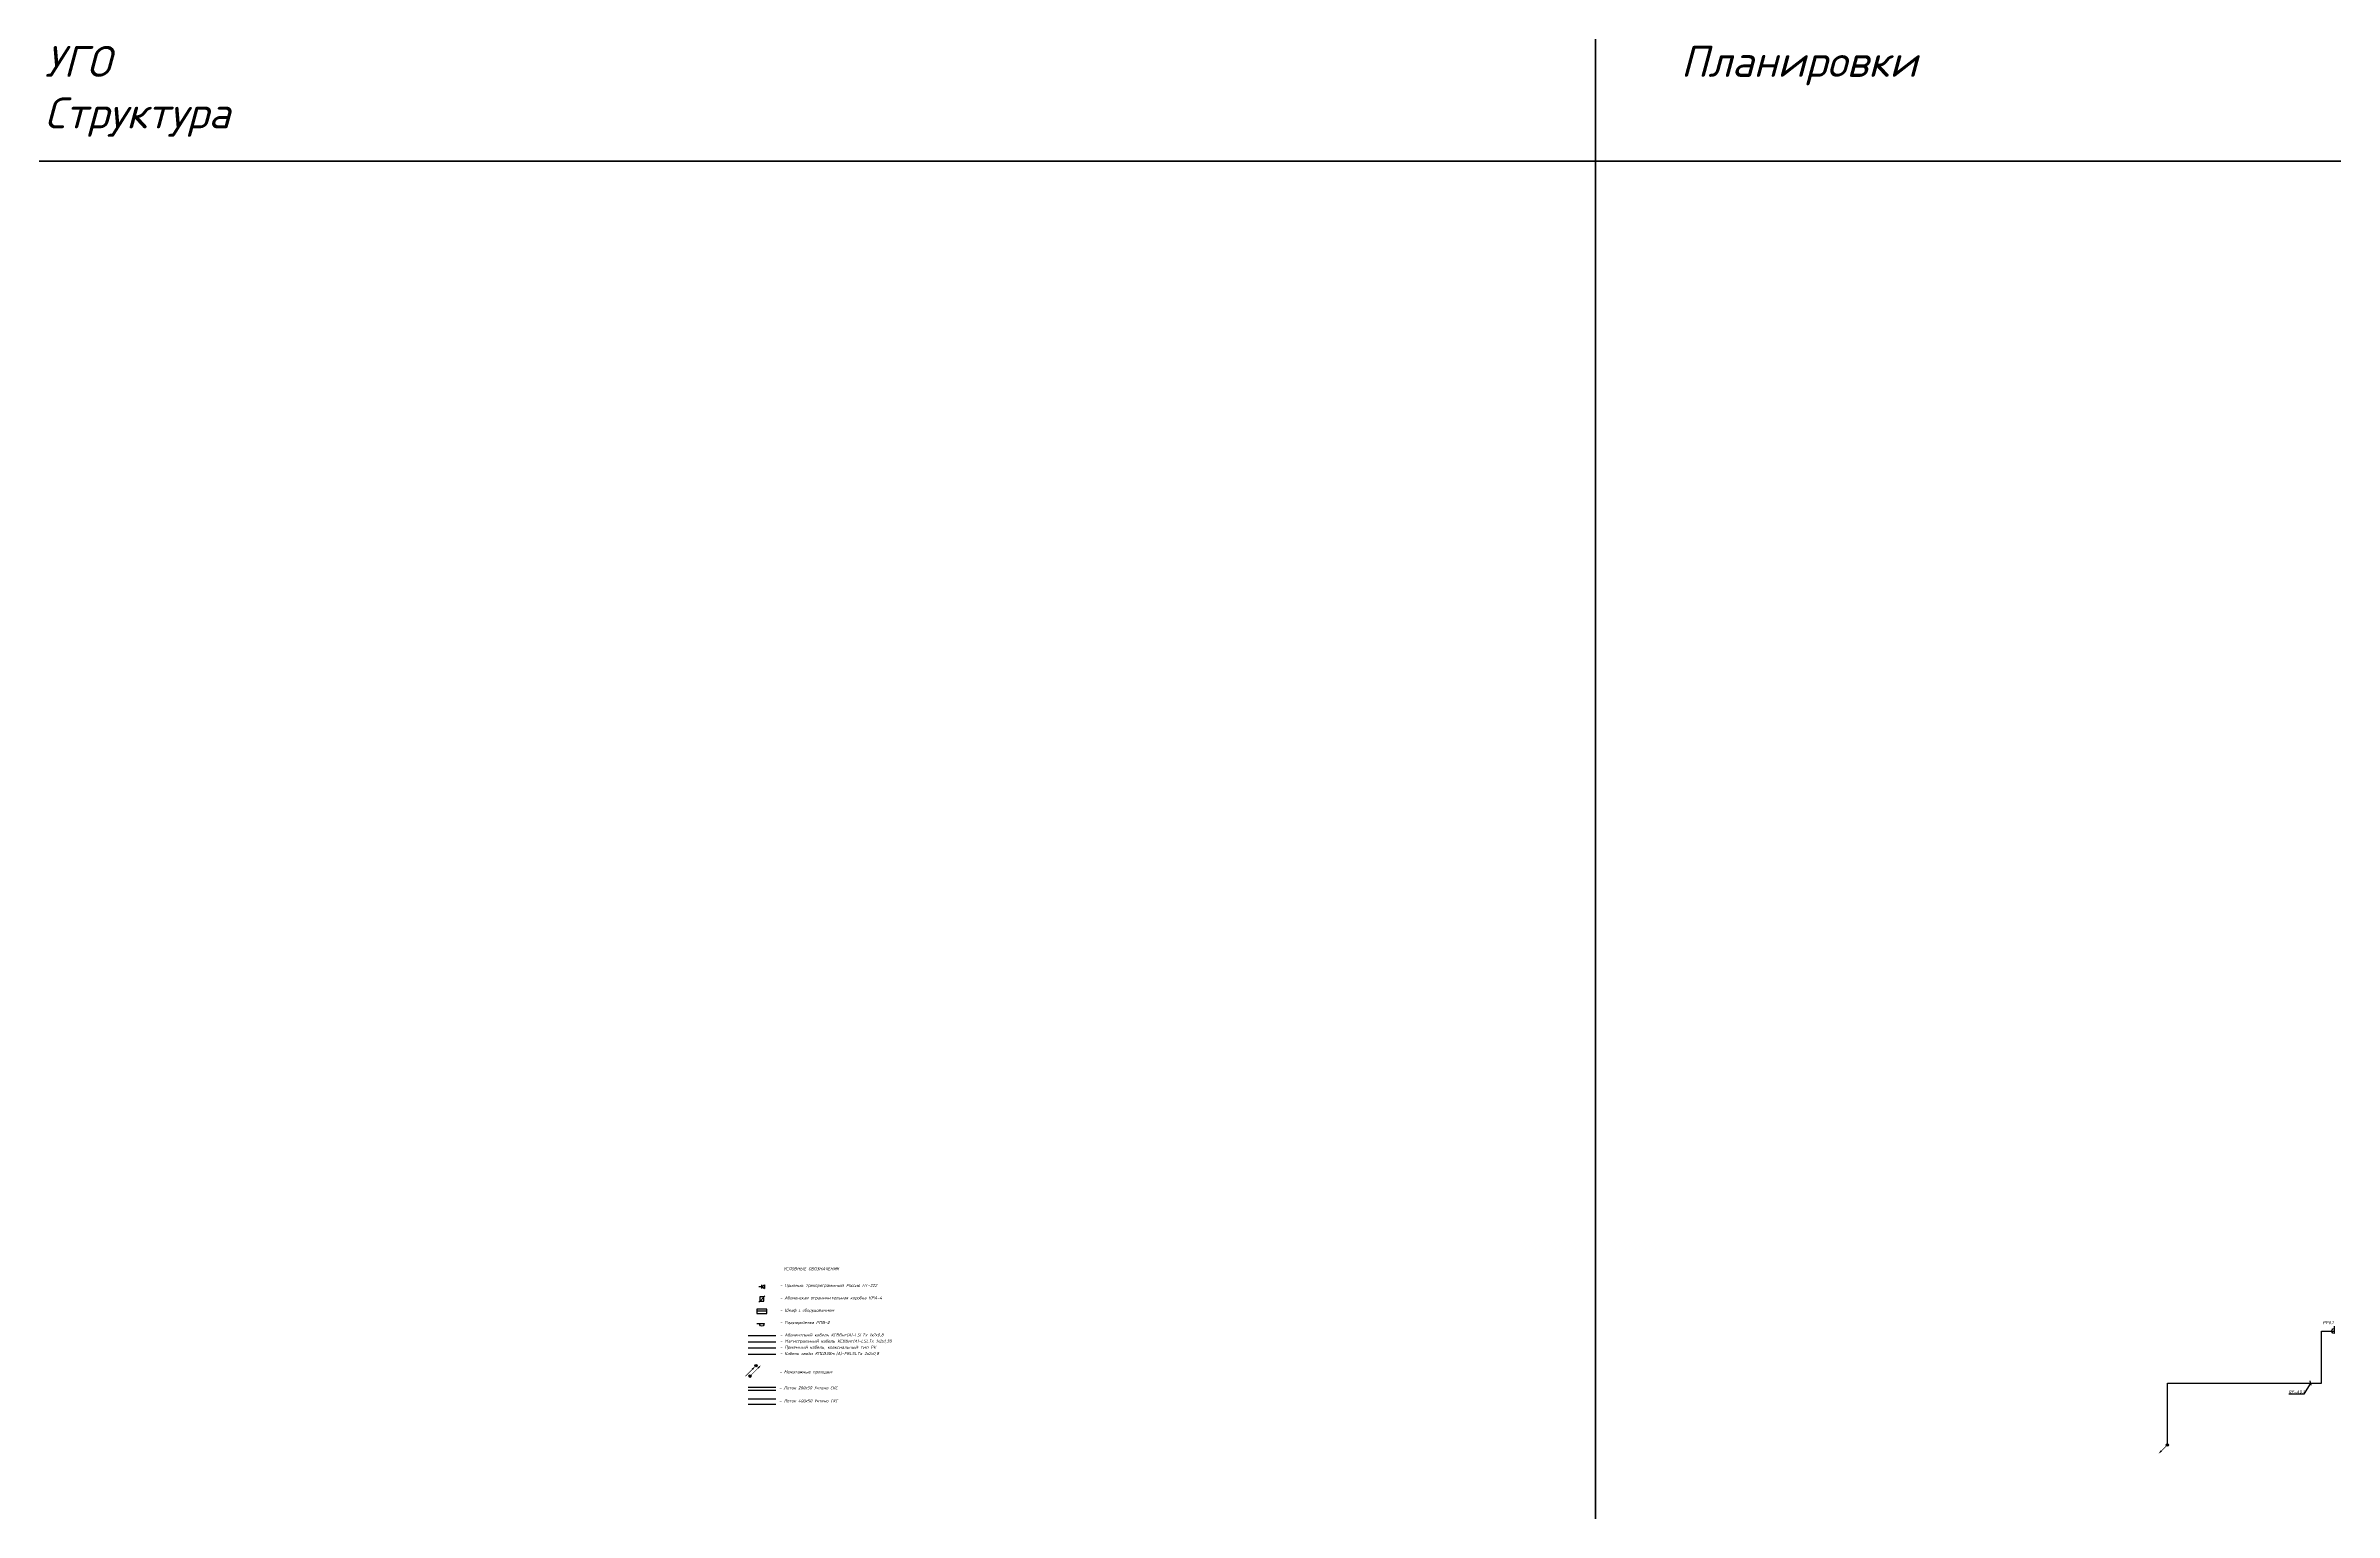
# Model space of a CAD drawing. Header units: millimetres. Extents: x 6978 to 1314263, y -121816 to 20667.
# Drawn here: x 6978 to 191997, y -120968 to -2349 of the extents above; entities that cross this region are included whole.
import ezdxf
from ezdxf import colors
from ezdxf.entities.mleader import LeaderData, LeaderLine
from ezdxf.math import Vec2, Vec3

# ---------------------------------------------------------------- set-up
doc = ezdxf.new("R2010")
doc.units = ezdxf.units.MM
doc.set_wipeout_variables(frame=1)
doc.layers.get('Defpoints').update_dxf_attribs({"lineweight": 50, "true_color": 0xbeff1a})
for name, color, linetype, lineweight in [('Радио', 5, 'Continuous', 30), ('РФ_Каб.Абонентский', 3, 'Continuous', 30), ('РФ_Розетка', 6, 'Continuous', 30), ('СС Текст', 7, 'Continuous', 25), ('СС_СКК_Лоток', 54, 'Continuous', 30), ('СС_Схема', 7, 'Continuous', 30), ('Текст Радио', 7, 'Continuous', 20)]:
    doc.layers.add(name, color=color, linetype=linetype, lineweight=lineweight)
doc.layers.add('СОУЭ_Оборуд.', color=7, linetype='Continuous')
doc.styles.add('ISOCPEUR', font='isocpeui.ttf', dxfattribs={"height": 2.5})

# ---------------------------------------------------------------- blocks, each defined once
blk = doc.blocks.new('*U272')
at = {"color": 0}
blk.add_lwpolyline([(-0.7, -0.7, 0, 1.5, 0), (-2.8, -2.8, 2, 2, 0)], format="xyseb", dxfattribs=at)
at = {"color": 0, "const_width": 0.5}
blk.add_lwpolyline([(-8.5, -8.5), (-2.8, -2.8)], dxfattribs=at)
at = {"color": 0}
for radius in [1, 0.5]:
    blk.add_circle((0, 0), radius, dxfattribs=at)
blk = doc.blocks.new('*U271')
at = {"color": 0, "const_width": 0.5}
blk.add_lwpolyline([(0.7, 0.7), (6.6, 6.6)], dxfattribs=at)
at = {"color": 0}
blk.add_lwpolyline([(8.7, 8.7, 0, 1.5, 0), (6.6, 6.6, 2, 2, 0)], format="xyseb", dxfattribs=at)
for radius in [1, 0.5]:
    blk.add_circle((0, 0), radius, dxfattribs=at)
blk = doc.blocks.new('Радио розетка')
at = {"layer": 'РФ_Розетка'}
blk.add_line((0, 0), (594, 0), dxfattribs=at)
blk.add_ellipse((398, 12), major_axis=(139, 139), ratio=1, start_param=5.4369108, end_param=8.7002562, dxfattribs=at)
blk = doc.blocks.new('*U276')
at = {"color": 0, "lineweight": 30}
blk.add_lwpolyline([(800, 0), (800, 350), (0, 350), (0, 0)], close=True, dxfattribs=at)
blk.add_lwpolyline([(800, 200), (0, 200)], dxfattribs=at)
blk = doc.blocks.new('A$Cc576eae1')
at = {"lineweight": 30}
blk.add_wipeout([(-164, 164), (164, 164), (164, -164), (-164, -164)], dxfattribs=at)
at = {"layer": 'Радио'}
for points in [[(245, 245), (-245, -245)], [(-164, -164), (164, -164), (164, 164), (-164, 164), (-164, -164)]]:
    blk.add_lwpolyline(points, dxfattribs=at)
blk = doc.blocks.new('Приемник')
at = {"layer": 'СС_Схема'}
for p, q in [((0, 0), (4.8, 0)), ((4.8, -3), (4.8, 3)), ((4.8, 0), (9.3, 3)), ((4.8, 0), (9.3, -3)), ((9.3, 3), (9.3, -3))]:
    blk.add_line(p, q, dxfattribs=at)
blk = doc.blocks.new('*U274')
blk.add_lwpolyline([(-7.1, -7.1, 0, 1.5, 0), (-4.9, -4.9, 2, 2, 0)], format="xyseb")
at = {"const_width": 0.5}
blk.add_lwpolyline([(-4.9, -4.9), (-0.7, -0.7)], dxfattribs=at)
at = {"color": 0}
for radius in [1, 0.5]:
    blk.add_circle((0, 0), radius, dxfattribs=at)
blk = doc.blocks.new('_Oblique')
at = {"color": 0, "linetype": 'ByBlock', "lineweight": -2}
blk.add_line((-0.5, -0.5), (0.5, 0.5), dxfattribs=at)

msp = doc.modelspace()

# ---------------------------------------------------------------- linework, layer by layer
at = {"layer": 'Defpoints'}
for p, direction in [((132281.7, 0), (0, -1)), ((0, -11682.2), (1, 0)), ((0, -11682.2), (1, 0))]:
    msp.add_ray(p, direction, dxfattribs=at)
at = {"layer": 'РФ_Каб.Абонентский'}
msp.add_lwpolyline([(178508.8, -115520.8), (178508.8, -110520.8), (190977, -110520.8), (190977, -106320.8), (191996.9, -106320.8)], dxfattribs=at)

# ---------------------------------------------------------------- block references
at = {"layer": 'РФ_Розетка', "xscale": -1, "rotation": 90}
msp.add_blockref('Радио розетка', (191996.9, -105912.1), dxfattribs=at)
at = {"layer": 'СС_СКК_Лоток', "xscale": 100, "yscale": 100, "zscale": 100}
msp.add_blockref('*U274', (178508.8, -115520.8), dxfattribs=at)

# ---------------------------------------------------------------- texts
at = {"char_height": 2500, "attachment_point": 1, "style": 'ISOCPEUR'}
for s, insert in [('УГО^JСтруктура', (6886.5, -2365.8)), ('Планировки', (139168.2, -2365.8))]:
    msp.add_mtext_dynamic_manual_height_columns(s, width=52487.113, gutter_width=12.5, heights=[0], dxfattribs=dict(at, insert=insert))
at = {"layer": 'СОУЭ_Оборуд.', "insert": (191494.5, -105632.8), "char_height": 250, "width": 594.035, "attachment_point": 5, "style": 'ISOCPEUR'}
msp.add_mtext('РР0.1', dxfattribs=at)

# ---------------------------------------------------------------- leaders
at = {"layer": 'СС Текст', "color": 7, "lineweight": 0}
ml = msp.add_multileader_mtext('Standard', dxfattribs=at)
ml.set_content('{\\C256;RF-А0.1}', color=7, style='ISOCPEUR')
ml.set_leader_properties()
ml.set_arrow_properties(name='OBLIQUE')
ml.build(insert=Vec2(0, 0))
ml.multileader.update_dxf_attribs({"has_dogleg": 0, "text_left_attachment_type": 6, "text_right_attachment_type": 6, "dogleg_length": 100, "arrow_head_size": 250})
ctx = ml.context
ctx.base_point, ctx.char_height, ctx.arrow_head_size, ctx.landing_gap_size, ctx.plane_origin = Vec3(188340.2, -111408.5), 250, 250, 0, Vec3(203803.2, -108073.4)
ctx.left_attachment, ctx.right_attachment, ctx.text_align_type = 6, 6, 1
notes = []
notes.append((ctx, [(0, (1, 1, 0), (189638.6, -111408.5), (-1, 0), 100, [(0, [(190090.3, -110520.8)], 0, [])])]))
ctx.mtext.insert, ctx.mtext.width, ctx.mtext.alignment, ctx.mtext.flow_direction = Vec3(188939.4, -111108.5), 1991.197, 2, 5
for ctx, leaders in notes:
    for number, flags, end, landing, length, lines in leaders:
        leader = LeaderData()
        leader.index, (leader.has_last_leader_line, leader.has_dogleg_vector, leader.attachment_direction) = number, flags
        leader.last_leader_point, leader.dogleg_vector, leader.dogleg_length = Vec3(end), Vec3(landing), length
        for number, points, colour, breaks in lines:
            line = LeaderLine()
            line.index, line.vertices, line.color, line.breaks = number, Vec3.list(points), colors.encode_raw_color(colour), breaks
            leader.lines.append(line)
        ctx.leaders.append(leader)

# ---------------------------------------------------------------- wipeouts: each hides what was drawn before it
msp.add_wipeout([(48089.7, -93773.8), (48089.7, -120967.6), (86835.3, -120967.6), (86835.3, -93773.8)]).dxf.layer = 'Текст Радио'

# ---------------------------------------------------------------- next in the draw order: linework, layer by layer
at = {"layer": 'СС_Схема', "color": 3}
msp.add_line((63752.5, -106680.7), (65991.3, -106680.7), dxfattribs=at)
at = {"layer": 'СС_Схема', "color": 1}
msp.add_line((63752.5, -107180.7), (65991.3, -107180.7), dxfattribs=at)
at = {"layer": 'СС_Схема', "color": 4}
msp.add_line((63752.5, -107680.7), (65991.3, -107680.7), dxfattribs=at)
at = {"layer": 'СС_Схема', "color": 6}
msp.add_line((63752.5, -108180.7), (65991.3, -108180.7), dxfattribs=at)
at = {"layer": 'СС_Схема', "color": 67, "true_color": 0x727430}
for p, q in [((65991.3, -110880.3), (63752.5, -110880.3)), ((63752.5, -111080.3), (65991.3, -111080.3)), ((65991.3, -111826.5), (63752.5, -111826.5)), ((63752.5, -112226.5), (65991.3, -112226.5))]:
    msp.add_line(p, q, dxfattribs=at)

# ---------------------------------------------------------------- next in the draw order: block references
at = {"layer": 'СС_Схема', "color": 5, "lineweight": 30}
msp.add_blockref('*U276', (64471.9, -104895.7), dxfattribs=at)
at = {"layer": 'СС_Схема', "xscale": -1, "rotation": 180}
msp.add_blockref('Радио розетка', (64473.5, -105708.8), dxfattribs=at)
at = {"layer": 'СС_Схема', "color": 67, "true_color": 0x727430, "xscale": 100, "yscale": 100, "zscale": 100}
for name, p in [('*U272', (64393.1, -109111.7)), ('*U271', (63919, -109955.7))]:
    msp.add_blockref(name, p, dxfattribs=at)

# ---------------------------------------------------------------- next in the draw order: texts
at = {"layer": 'СС_Схема', "ltscale": 100, "char_height": 250, "style": 'ISOCPEUR'}
for s, width, insert, attachment_point in [('\\pxql;УСЛОВНЫЕ ОБОЗНАЧЕНИЯ', 10881.414, (72080.8, -101273), 5), ('\\pxql;- Приеник трехпрограммный Россия ПТ-222', 11139.526, (71907.5, -102654.2), 5), ('\\pxql;- Абоненская ограничительная коробка КРА-4', 11139.526, (71907.5, -103654.2), 5), ('\\pxql;- Шкаф с оборудованием', 11139.526, (71907.5, -104654.2), 5), ('\\pxql;- Радиорозетка РПВ-2', 11139.526, (71907.5, -105654.2), 5), ('\\pxql;- Абонентский кабель КСВВнг(А)-LSLTx 1х2х0,8', 11139.526, (71907.5, -106654.2), 5), ('\\pxql;- Магистральный кабель КСВВнг(А)-LSLTx 1х2х1,38', 11139.526, (71907.5, -107154.2), 5), ('\\pxql;- Приёмный кабель, коаксиальный тип РК', 11139.526, (71907.5, -107654.2), 5), ('\\pxql;- Кабель связи КПСВЭВнг(А)-FRLSLTx 2х2х0,8', 11139.526, (71907.5, -108154.2), 5), ('- {\\C7;Лоток 200х50 Учтено СКС\\P\\pxql;} ', 6367.606, (66271.2, -111113.3), 4), ('\\pxql;- Межэтажные проходки', 7258.592, (69923, -109643.6), 5), ('- {\\C7;Лоток 400х50 Учтено СКС\\P\\pxql;} ', 6367.606, (66271.2, -112171.9), 4)]:
    msp.add_mtext_dynamic_manual_height_columns(s, width=width, gutter_width=12.5, heights=[0], dxfattribs=dict(at, insert=insert, attachment_point=attachment_point))

# ---------------------------------------------------------------- next in the draw order: block references
at = {"layer": 'СС_Схема'}
msp.add_blockref('A$Cc576eae1', (64871.9, -103720.7), dxfattribs=at)

# ---------------------------------------------------------------- next in the draw order: block references
at = {"layer": 'СС_Схема', "xscale": 50, "yscale": 50, "zscale": 50}
msp.add_blockref('Приемник', (64629.8, -102720.7), dxfattribs=at)

doc.saveas('drawing.dxf')
